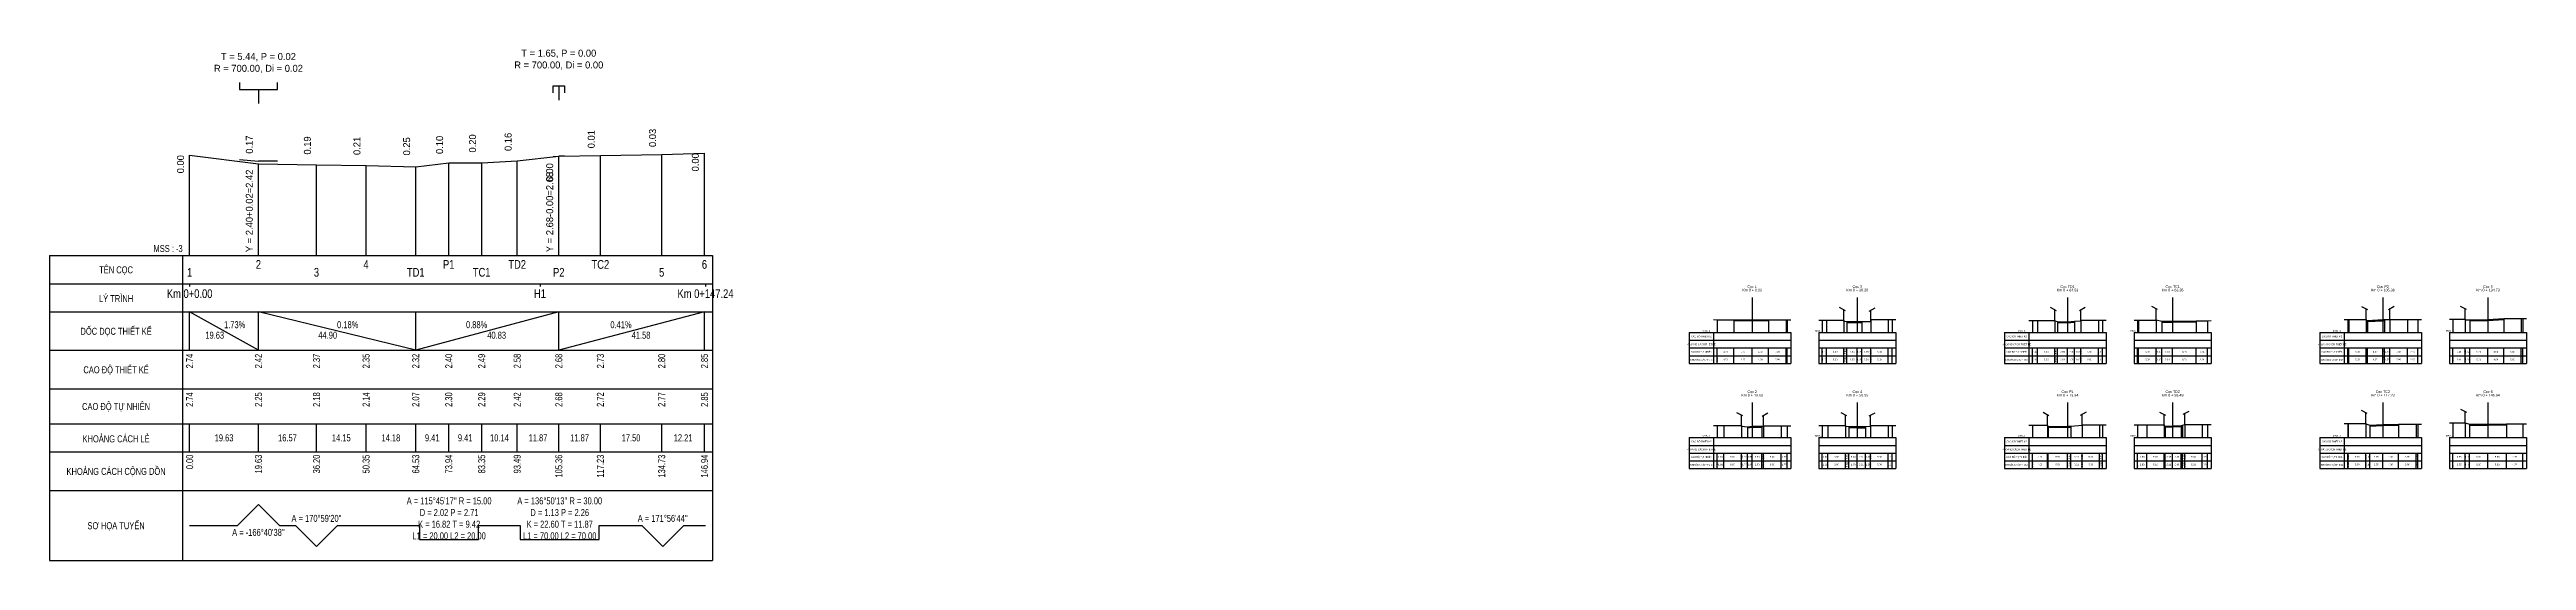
# Model space of a CAD drawing. Header units: inches. Extents: x 423 to 1130, y 16 to 162.
import ezdxf
from ezdxf.enums import TextEntityAlignment as Align

# ---------------------------------------------------------------- set-up
doc = ezdxf.new("R2010")
doc.units = ezdxf.units.IN
doc.header["$MEASUREMENT"] = 0
for name, color, linetype in [('Bang TD tu nhien', 3, 'Continuous'), ('Bang TN tu nhien', 3, 'Continuous'), ('DD Ranh dan trong 1 trai', 2, 'Continuous'), ('Duong cu', 8, 'Continuous'), ('Duong dong trac doc tu nhien', 9, 'Continuous'), ('Duong dong trac ngang tu nhien', 9, 'Continuous'), ('KH_VAT', 8, 'Continuous'), ('Trac doc thiet ke', 1, 'Continuous'), ('Trac doc tu nhien', 3, 'Continuous'), ('Trac ngang tu nhien', 3, 'Continuous'), ('TracDoc', 7, 'Continuous'), ('TracNgang', 7, 'Continuous')]:
    doc.layers.add(name, color=color, linetype=linetype)
doc.styles.add('BangTD', font='viet buddy.shx', dxfattribs={"width": 0.8})
doc.styles.add('BangTN', font='viet buddy.shx', dxfattribs={"width": 0.8})

# ---------------------------------------------------------------- blocks, each defined once
blk = doc.blocks.new('ChieuDungVat1.dwg')
at = {"layer": 'KH_VAT', "color": 6}
for points in [[(2.1, 14.6), (-6.3, 19.1)], [(0, 0), (0, 15.7)]]:
    blk.add_lwpolyline(points, dxfattribs=at)
blk = doc.blocks.new('ChieuDungVat2.dwg')
at = {"layer": 'KH_VAT', "color": 6}
for points in [[(-2.1, 14.6), (6.3, 19.1)], [(0, 0), (0, 15.7)]]:
    blk.add_lwpolyline(points, dxfattribs=at)

msp = doc.modelspace()

# ---------------------------------------------------------------- linework, layer by layer
at = {"layer": 'Bang TD tu nhien', "color": 3}
for p, q in [((422.55, 103.2), (422.55, 16.2)), ((422.55, 103.2), (611.79, 103.2)), ((460.55, 103.2), (460.55, 16.2)), ((611.79, 103.2), (611.79, 16.2)), ((422.55, 95.2), (611.79, 95.2)), ((422.55, 87.2), (611.79, 87.2)), ((422.55, 76.2), (611.79, 76.2)), ((422.55, 65.2), (611.79, 65.2)), ((422.55, 55.2), (611.79, 55.2)), ((422.55, 47.2), (611.79, 47.2)), ((422.55, 36.2), (611.79, 36.2)), ((422.55, 16.2), (611.79, 16.2))]:
    msp.add_line(p, q, dxfattribs=at)
at = {"layer": 'Bang TN tu nhien', "color": 3}
for p, q in [((908.55, 91.25), (908.55, 81.25)), ((938.55, 91.25), (938.55, 81.25)), ((998.55, 91.25), (998.55, 81.25)), ((1028.55, 91.25), (1028.55, 81.25)), ((1088.55, 91.25), (1088.55, 81.25)), ((1118.55, 91.25), (1118.55, 81.25)), ((890.55, 81.25), (890.55, 72.45)), ((890.55, 81.25), (919.55, 81.25)), ((890.55, 79.05), (919.55, 79.05)), ((897.55, 81.25), (897.55, 72.45)), ((919.55, 81.25), (919.55, 72.45)), ((927.55, 81.25), (927.55, 72.45)), ((927.55, 81.25), (949.55, 81.25)), ((927.55, 79.05), (949.55, 79.05)), ((949.55, 81.25), (949.55, 72.45)), ((980.55, 81.25), (980.55, 72.45)), ((980.55, 81.25), (1009.55, 81.25)), ((980.55, 79.05), (1009.55, 79.05)), ((987.55, 81.25), (987.55, 72.45)), ((1009.55, 81.25), (1009.55, 72.45)), ((1017.55, 81.25), (1017.55, 72.45)), ((1017.55, 81.25), (1039.55, 81.25)), ((1017.55, 79.05), (1039.55, 79.05)), ((1039.55, 81.25), (1039.55, 72.45)), ((1070.55, 81.25), (1070.55, 72.45)), ((1070.55, 81.25), (1099.55, 81.25)), ((1070.55, 79.05), (1099.55, 79.05)), ((1077.55, 81.25), (1077.55, 72.45)), ((1099.55, 81.25), (1099.55, 72.45)), ((1107.55, 81.25), (1107.55, 72.45)), ((1107.55, 81.25), (1129.55, 81.25)), ((1107.55, 79.05), (1129.55, 79.05)), ((1129.55, 81.25), (1129.55, 72.45)), ((890.55, 76.85), (919.55, 76.85)), ((890.55, 74.65), (919.55, 74.65)), ((890.55, 72.45), (919.55, 72.45)), ((927.55, 76.85), (949.55, 76.85)), ((927.55, 74.65), (949.55, 74.65)), ((927.55, 72.45), (949.55, 72.45)), ((980.55, 76.85), (1009.55, 76.85)), ((980.55, 74.65), (1009.55, 74.65)), ((980.55, 72.45), (1009.55, 72.45)), ((1017.55, 76.85), (1039.55, 76.85)), ((1017.55, 74.65), (1039.55, 74.65)), ((1017.55, 72.45), (1039.55, 72.45)), ((1070.55, 76.85), (1099.55, 76.85)), ((1070.55, 74.65), (1099.55, 74.65)), ((1070.55, 72.45), (1099.55, 72.45)), ((1107.55, 76.85), (1129.55, 76.85)), ((1107.55, 74.65), (1129.55, 74.65)), ((1107.55, 72.45), (1129.55, 72.45)), ((908.55, 61.25), (908.55, 51.25)), ((938.55, 61.25), (938.55, 51.25)), ((998.55, 61.25), (998.55, 51.25)), ((1028.55, 61.25), (1028.55, 51.25)), ((1088.55, 61.25), (1088.55, 51.25)), ((1118.55, 61.25), (1118.55, 51.25)), ((890.55, 51.25), (890.55, 42.45)), ((890.55, 51.25), (919.55, 51.25)), ((897.55, 51.25), (897.55, 42.45)), ((919.55, 51.25), (919.55, 42.45)), ((927.55, 51.25), (927.55, 42.45)), ((927.55, 51.25), (949.55, 51.25)), ((949.55, 51.25), (949.55, 42.45)), ((980.55, 51.25), (980.55, 42.45)), ((980.55, 51.25), (1009.55, 51.25)), ((987.55, 51.25), (987.55, 42.45)), ((1009.55, 51.25), (1009.55, 42.45)), ((1017.55, 51.25), (1017.55, 42.45)), ((1017.55, 51.25), (1039.55, 51.25)), ((1039.55, 51.25), (1039.55, 42.45)), ((1070.55, 51.25), (1070.55, 42.45)), ((1070.55, 51.25), (1099.55, 51.25)), ((1077.55, 51.25), (1077.55, 42.45)), ((1099.55, 51.25), (1099.55, 42.45)), ((1107.55, 51.25), (1107.55, 42.45)), ((1107.55, 51.25), (1129.55, 51.25)), ((1129.55, 51.25), (1129.55, 42.45)), ((890.55, 49.05), (919.55, 49.05)), ((890.55, 46.85), (919.55, 46.85)), ((890.55, 44.65), (919.55, 44.65)), ((890.55, 42.45), (919.55, 42.45)), ((927.55, 49.05), (949.55, 49.05)), ((927.55, 46.85), (949.55, 46.85)), ((927.55, 44.65), (949.55, 44.65)), ((927.55, 42.45), (949.55, 42.45)), ((980.55, 49.05), (1009.55, 49.05)), ((980.55, 46.85), (1009.55, 46.85)), ((980.55, 44.65), (1009.55, 44.65)), ((980.55, 42.45), (1009.55, 42.45)), ((1017.55, 49.05), (1039.55, 49.05)), ((1017.55, 46.85), (1039.55, 46.85)), ((1017.55, 44.65), (1039.55, 44.65)), ((1017.55, 42.45), (1039.55, 42.45)), ((1070.55, 49.05), (1099.55, 49.05)), ((1070.55, 46.85), (1099.55, 46.85)), ((1070.55, 44.65), (1099.55, 44.65)), ((1070.55, 42.45), (1099.55, 42.45)), ((1107.55, 49.05), (1129.55, 49.05)), ((1107.55, 46.85), (1129.55, 46.85)), ((1107.55, 44.65), (1129.55, 44.65)), ((1107.55, 42.45), (1129.55, 42.45))]:
    msp.add_line(p, q, dxfattribs=at)
at = {"layer": 'Duong cu'}
for points in [[(903.28, 84.8), (908.55, 84.92), (913.23, 84.83)], [(903.28, 84.87), (903.28, 84.58), (908.55, 84.7), (913.23, 84.61), (913.23, 84.9)], [(1084.18, 84.7), (1084.18, 84.41), (1088.55, 84.64), (1089.01, 84.65), (1089.01, 84.94)], [(1084.18, 84.63), (1088.55, 84.86), (1089.01, 84.87)], [(1113.35, 84.85), (1113.35, 84.56), (1118.55, 84.73), (1123.09, 84.99), (1123.09, 85.28)], [(1113.35, 84.78), (1118.55, 84.95), (1123.09, 85.21)], [(1113.35, 84.68), (1118.55, 84.85), (1123.09, 85.11)], [(903.28, 84.7), (908.55, 84.82), (913.23, 84.73)], [(935.6, 84.42), (935.6, 84.13), (938.55, 84.14), (939.8, 84.11), (939.8, 84.4)], [(935.6, 84.35), (938.55, 84.36), (939.8, 84.33)], [(935.6, 84.25), (938.55, 84.26), (939.8, 84.23)], [(995.71, 84.37), (995.71, 84.08), (998.55, 84.03), (1000.53, 84.2), (1000.53, 84.49)], [(995.71, 84.3), (998.55, 84.25), (1000.53, 84.42)], [(995.71, 84.2), (998.55, 84.15), (1000.53, 84.32)], [(1025.51, 84.51), (1025.51, 84.22), (1028.55, 84.25), (1035.31, 84.28), (1035.31, 84.57)], [(1025.51, 84.44), (1028.55, 84.47), (1035.31, 84.5)], [(1025.51, 84.34), (1028.55, 84.37), (1035.31, 84.4)], [(1084.18, 84.53), (1088.55, 84.76), (1089.01, 84.77)], [(907.2, 54.37), (907.2, 54.08), (908.55, 54.21), (911.35, 54.2), (911.35, 54.49)], [(907.2, 54.3), (908.55, 54.43), (911.35, 54.42)], [(907.2, 54.2), (908.55, 54.33), (911.35, 54.32)], [(936.16, 54.45), (936.16, 54.16), (938.55, 54.1), (940.86, 54.1), (940.86, 54.39)], [(936.16, 54.38), (938.55, 54.32), (940.86, 54.32)], [(936.16, 54.28), (938.55, 54.22), (940.86, 54.22)], [(993.04, 54.45), (993.04, 54.16), (998.55, 54.26), (999.48, 54.27), (999.48, 54.56)], [(993.04, 54.38), (998.55, 54.48), (999.48, 54.49)], [(993.04, 54.28), (998.55, 54.38), (999.48, 54.39)], [(1026.43, 54.53), (1026.43, 54.24), (1028.55, 54.38), (1031.03, 54.47), (1031.03, 54.76)], [(1026.43, 54.46), (1028.55, 54.6), (1031.03, 54.69)], [(1026.43, 54.36), (1028.55, 54.5), (1031.03, 54.59)], [(1084.8, 54.84), (1084.8, 54.55), (1088.55, 54.68), (1093.05, 54.8), (1093.05, 55.09)], [(1084.8, 54.77), (1088.55, 54.9), (1093.05, 55.02)], [(1084.8, 54.67), (1088.55, 54.8), (1093.05, 54.92)], [(1113.25, 55.14), (1113.25, 54.85), (1118.55, 54.81), (1123.85, 54.88), (1123.85, 55.17)], [(1113.25, 55.07), (1118.55, 55.03), (1123.85, 55.1)], [(1113.25, 54.97), (1118.55, 54.93), (1123.85, 55)]]:
    msp.add_lwpolyline(points, dxfattribs=at)
at = {"layer": 'Duong dong trac doc tu nhien', "color": 8}
for p, q in [((462.55, 103.2), (462.55, 131.9)), ((482.18, 103.2), (482.18, 129.45)), ((498.75, 103.2), (498.75, 129.1)), ((512.9, 103.2), (512.9, 128.9)), ((527.08, 103.2), (527.08, 128.55)), ((536.49, 103.2), (536.49, 129.7)), ((545.9, 103.2), (545.9, 129.65)), ((556.04, 103.2), (556.04, 130.3)), ((567.91, 103.2), (567.91, 131.6)), ((579.78, 103.2), (579.78, 131.8)), ((597.28, 103.2), (597.28, 132.05)), ((609.49, 103.2), (609.49, 132.45))]:
    msp.add_line(p, q, dxfattribs=at)
at = {"layer": 'Duong dong trac ngang tu nhien', "color": 8}
for p, q in [((898.55, 84.92), (898.55, 81.25)), ((903.28, 84.87), (903.28, 81.25)), ((908.55, 84.99), (908.55, 81.25)), ((913.23, 84.9), (913.23, 81.25)), ((918.23, 84.89), (918.23, 81.25)), ((918.55, 84.89), (918.55, 81.25)), ((942.38, 84.95), (942.38, 81.25)), ((947.38, 84.95), (947.38, 81.25)), ((948.55, 84.95), (948.55, 81.25)), ((1023.86, 84.91), (1023.86, 81.25)), ((1078.55, 84.95), (1078.55, 81.25)), ((1078.82, 84.95), (1078.82, 81.25)), ((1083.82, 84.95), (1083.82, 81.25)), ((1088.55, 84.93), (1088.55, 81.25)), ((1089.01, 84.94), (1089.01, 81.25)), ((1090.58, 84.95), (1090.58, 81.25)), ((1095.58, 84.95), (1095.58, 81.25)), ((1098.55, 84.95), (1098.55, 81.25)), ((1108.55, 85.05), (1108.55, 81.25)), ((1112.03, 85.05), (1112.03, 81.25)), ((1112.03, 84.9), (1112.03, 81.25)), ((1113.35, 84.85), (1113.35, 81.25)), ((1118.55, 85.02), (1118.55, 81.25)), ((1123.09, 85.28), (1123.09, 81.25)), ((1128.09, 85.27), (1128.09, 81.25)), ((1128.55, 85.27), (1128.55, 81.25)), ((928.55, 84.75), (928.55, 81.25)), ((929.72, 84.75), (929.72, 81.25)), ((934.72, 84.75), (934.72, 81.25)), ((934.72, 84.54), (934.72, 81.25)), ((935.6, 84.42), (935.6, 81.25)), ((938.55, 84.43), (938.55, 81.25)), ((939.8, 84.4), (939.8, 81.25)), ((942.38, 84.45), (942.38, 81.25)), ((988.55, 84.65), (988.55, 81.25)), ((989.97, 84.65), (989.97, 81.25)), ((994.97, 84.65), (994.97, 81.25)), ((994.97, 84.55), (994.97, 81.25)), ((995.71, 84.37), (995.71, 81.25)), ((998.55, 84.32), (998.55, 81.25)), ((1000.53, 84.49), (1000.53, 81.25)), ((1002.36, 84.75), (1002.36, 81.25)), ((1002.36, 84.63), (1002.36, 81.25)), ((1007.36, 84.75), (1007.36, 81.25)), ((1008.55, 84.75), (1008.55, 81.25)), ((1018.55, 84.75), (1018.55, 81.25)), ((1018.86, 84.75), (1018.86, 81.25)), ((1023.86, 84.75), (1023.86, 81.25)), ((1025.51, 84.51), (1025.51, 81.25)), ((1028.55, 84.54), (1028.55, 81.25)), ((1035.31, 84.57), (1035.31, 81.25)), ((1038.55, 84.64), (1038.55, 81.25)), ((1083.82, 84.77), (1083.82, 81.25)), ((1084.18, 84.7), (1084.18, 81.25)), ((898.55, 54.75), (898.55, 51.25)), ((900.46, 54.75), (900.46, 51.25)), ((905.46, 54.75), (905.46, 51.25)), ((905.46, 54.55), (905.46, 51.25)), ((907.2, 54.37), (907.2, 51.25)), ((908.55, 54.5), (908.55, 51.25)), ((911.35, 54.49), (911.35, 51.25)), ((911.78, 54.65), (911.78, 51.25)), ((911.78, 54.51), (911.78, 51.25)), ((916.78, 54.65), (916.78, 51.25)), ((918.55, 54.65), (918.55, 51.25)), ((928.55, 54.75), (928.55, 51.25)), ((930.16, 54.75), (930.16, 51.25)), ((935.16, 54.75), (935.16, 51.25)), ((935.16, 54.55), (935.16, 51.25)), ((936.16, 54.45), (936.16, 51.25)), ((938.55, 54.39), (938.55, 51.25)), ((940.86, 54.39), (940.86, 51.25)), ((942.36, 54.75), (942.36, 51.25)), ((942.36, 54.52), (942.36, 51.25)), ((947.36, 54.75), (947.36, 51.25)), ((948.55, 54.75), (948.55, 51.25)), ((988.55, 54.85), (988.55, 51.25)), ((992.84, 54.85), (992.84, 51.25)), ((992.84, 54.59), (992.84, 51.25)), ((993.04, 54.45), (993.04, 51.25)), ((998.55, 54.55), (998.55, 51.25)), ((999.48, 54.56), (999.48, 51.25)), ((1002.69, 54.95), (1002.69, 51.25)), ((1002.69, 54.77), (1002.69, 51.25)), ((1007.69, 54.95), (1007.69, 51.25)), ((1008.55, 54.95), (1008.55, 51.25)), ((1018.55, 54.95), (1018.55, 51.25)), ((1021.18, 54.95), (1021.18, 51.25)), ((1026.18, 54.95), (1026.18, 51.25)), ((1026.18, 54.65), (1026.18, 51.25)), ((1026.43, 54.53), (1026.43, 51.25)), ((1028.55, 54.67), (1028.55, 51.25)), ((1031.03, 54.76), (1031.03, 51.25)), ((1031.33, 54.86), (1031.33, 51.25)), ((1032.01, 55.05), (1032.01, 51.25)), ((1032.01, 54.99), (1032.01, 51.25)), ((1037.01, 55.05), (1037.01, 51.25)), ((1038.55, 55.05), (1038.55, 51.25)), ((1078.55, 55.25), (1078.55, 51.25)), ((1078.7, 55.25), (1078.7, 51.25)), ((1083.7, 55.25), (1083.7, 51.25)), ((1083.7, 55.21), (1083.7, 51.25)), ((1084.8, 54.84), (1084.8, 51.25)), ((1088.55, 54.97), (1088.55, 51.25)), ((1093.05, 55.09), (1093.05, 51.25)), ((1098.05, 55.1), (1098.05, 51.25)), ((1098.55, 55.1), (1098.55, 51.25)), ((1108.55, 55.51), (1108.55, 51.25)), ((1112.1, 55.51), (1112.1, 51.25)), ((1113.25, 55.14), (1113.25, 51.25)), ((1118.55, 55.1), (1118.55, 51.25)), ((1123.85, 55.17), (1123.85, 51.25)), ((1128.55, 55.18), (1128.55, 51.25))]:
    msp.add_line(p, q, dxfattribs=at)
at = {"layer": 'Trac doc thiet ke', "color": 2}
for p, q in [((482.18, 150.67), (482.18, 146.67)), ((567.91, 151.63), (567.91, 147.63)), ((476.75, 130.67), (482.18, 130.2)), ((487.62, 130.15), (482.18, 130.2)), ((566.26, 131.53), (567.91, 131.6)), ((569.57, 131.63), (567.91, 131.6))]:
    msp.add_line(p, q, dxfattribs=at)
for points in [[(476.75, 152.67), (476.75, 150.67), (487.62, 150.67), (487.62, 152.67)], [(566.26, 149.63), (566.26, 151.63), (569.57, 151.63), (569.57, 149.63)]]:
    msp.add_lwpolyline(points, dxfattribs=at)
at = {"layer": 'Trac doc tu nhien', "color": 3}
msp.add_lwpolyline([(462.55, 131.9), (482.18, 129.45), (498.75, 129.1), (512.9, 128.9), (527.08, 128.55), (536.49, 129.7), (545.9, 129.65), (556.04, 130.3), (567.91, 131.6), (579.78, 131.8), (597.28, 132.05), (609.49, 132.45)], dxfattribs=at)
at = {"layer": 'Trac ngang tu nhien', "color": 3}
for points in [[(897.55, 84.93), (898.55, 84.92), (903.28, 84.87), (908.55, 84.99), (913.23, 84.9), (918.23, 84.89), (918.55, 84.89), (919.55, 84.89)], [(927.55, 84.75), (928.55, 84.75), (929.72, 84.75), (934.72, 84.75), (934.72, 84.54), (935.6, 84.42), (938.55, 84.43), (939.8, 84.4), (942.38, 84.45), (942.38, 84.95), (947.38, 84.95), (948.55, 84.95), (949.55, 84.95)], [(1017.55, 84.75), (1018.55, 84.75), (1018.86, 84.75), (1023.86, 84.75), (1023.86, 84.91), (1025.51, 84.51), (1028.55, 84.54), (1035.31, 84.57), (1038.55, 84.64), (1039.55, 84.66)], [(1077.55, 84.95), (1078.55, 84.95), (1078.82, 84.95), (1083.82, 84.95), (1083.82, 84.77), (1084.18, 84.7), (1088.55, 84.93), (1089.01, 84.94), (1090.58, 84.95), (1095.58, 84.95), (1098.55, 84.95), (1099.55, 84.95)], [(1107.55, 85.05), (1108.55, 85.05), (1112.03, 85.05), (1112.03, 84.9), (1113.35, 84.85), (1118.55, 85.02), (1123.09, 85.28), (1128.09, 85.27), (1128.55, 85.27), (1129.55, 85.27)], [(987.55, 84.65), (988.55, 84.65), (989.97, 84.65), (994.97, 84.65), (994.97, 84.55), (995.71, 84.37), (998.55, 84.32), (1000.53, 84.49), (1002.36, 84.63), (1002.36, 84.75), (1007.36, 84.75), (1008.55, 84.75), (1009.55, 84.75)], [(897.55, 54.75), (898.55, 54.75), (900.46, 54.75), (905.46, 54.75), (905.46, 54.55), (907.2, 54.37), (908.55, 54.5), (911.35, 54.49), (911.78, 54.51), (911.78, 54.65), (916.78, 54.65), (918.55, 54.65), (919.55, 54.65)], [(927.55, 54.75), (928.55, 54.75), (930.16, 54.75), (935.16, 54.75), (935.16, 54.55), (936.16, 54.45), (938.55, 54.39), (940.86, 54.39), (942.36, 54.52), (942.36, 54.75), (947.36, 54.75), (948.55, 54.75), (949.55, 54.75)], [(987.55, 54.85), (988.55, 54.85), (992.84, 54.85), (992.84, 54.59), (993.04, 54.45), (998.55, 54.55), (999.48, 54.56), (1002.69, 54.77), (1002.69, 54.95), (1007.69, 54.95), (1008.55, 54.95), (1009.55, 54.95)], [(1017.55, 54.95), (1018.55, 54.95), (1021.18, 54.95), (1026.18, 54.95), (1026.18, 54.65), (1026.43, 54.53), (1028.55, 54.67), (1031.03, 54.76), (1031.33, 54.86), (1032.01, 54.99), (1032.01, 55.05), (1037.01, 55.05), (1038.55, 55.05), (1039.55, 55.05)], [(1077.55, 55.25), (1078.55, 55.25), (1078.7, 55.25), (1083.7, 55.25), (1083.7, 55.21), (1084.8, 54.84), (1088.55, 54.97), (1093.05, 55.09), (1098.05, 55.1), (1098.55, 55.1), (1099.55, 55.11)], [(1107.55, 55.51), (1108.55, 55.51), (1112.1, 55.51), (1113.25, 55.14), (1118.55, 55.1), (1123.85, 55.17), (1128.55, 55.18), (1129.55, 55.18)]]:
    msp.add_lwpolyline(points, dxfattribs=at)
at = {"layer": 'TracDoc', "color": 5}
for p, q in [((462.55, 95.2), (462.55, 94.4)), ((562.55, 95.2), (562.55, 94.4)), ((609.79, 95.2), (609.79, 94.4))]:
    msp.add_line(p, q, dxfattribs=at)
at = {"layer": 'TracDoc', "color": 2}
for p, q in [((462.55, 76.2), (462.55, 87.2)), ((482.18, 76.2), (462.55, 87.2)), ((482.18, 76.2), (482.18, 87.2)), ((527.08, 76.2), (482.18, 87.2)), ((527.08, 76.2), (527.08, 87.2)), ((567.91, 87.2), (527.08, 76.2)), ((567.91, 76.2), (567.91, 87.2)), ((609.49, 87.2), (567.91, 76.2)), ((609.49, 76.2), (609.49, 87.2))]:
    msp.add_line(p, q, dxfattribs=at)
at = {"layer": 'TracDoc', "color": 3}
for p, q in [((462.55, 47.2), (462.55, 55.2)), ((482.18, 47.2), (482.18, 55.2)), ((498.75, 47.2), (498.75, 55.2)), ((512.9, 47.2), (512.9, 55.2)), ((527.08, 47.2), (527.08, 55.2)), ((536.49, 47.2), (536.49, 55.2)), ((545.9, 47.2), (545.9, 55.2)), ((556.04, 47.2), (556.04, 55.2)), ((567.91, 47.2), (567.91, 55.2)), ((579.78, 47.2), (579.78, 55.2)), ((597.28, 47.2), (597.28, 55.2)), ((609.49, 47.2), (609.49, 55.2))]:
    msp.add_line(p, q, dxfattribs=at)
at = {"layer": 'TracDoc', "color": 1}
msp.add_lwpolyline([(462.55, 26.2), (476.18, 26.2), (482.18, 32.2), (488.18, 26.2), (492.75, 26.2), (498.75, 20.2), (504.75, 26.2), (528.2, 26.2), (528.2, 22.2), (545.02, 22.2), (545.02, 26.2), (556.88, 26.2), (556.88, 22.2), (579.48, 22.2), (579.48, 26.2), (591.58, 26.2), (597.58, 20.2), (603.58, 26.2), (609.79, 26.2)], dxfattribs=at)
at = {"layer": 'TracNgang', "color": 3}
for p, q in [((898.55, 74.65), (898.55, 76.85)), ((898.55, 72.45), (898.55, 74.65)), ((903.28, 74.65), (903.28, 76.85)), ((903.28, 72.45), (903.28, 74.65)), ((908.55, 74.65), (908.55, 76.85)), ((908.55, 72.45), (908.55, 74.65)), ((913.23, 74.65), (913.23, 76.85)), ((913.23, 72.45), (913.23, 74.65)), ((918.23, 74.65), (918.23, 76.85)), ((918.23, 72.45), (918.23, 74.65)), ((918.55, 74.65), (918.55, 76.85)), ((918.55, 72.45), (918.55, 74.65)), ((928.55, 74.65), (928.55, 76.85)), ((928.55, 72.45), (928.55, 74.65)), ((929.72, 74.65), (929.72, 76.85)), ((929.72, 72.45), (929.72, 74.65)), ((934.72, 74.65), (934.72, 76.85)), ((934.72, 74.65), (934.72, 76.85)), ((934.72, 72.45), (934.72, 74.65)), ((934.72, 72.45), (934.72, 74.65)), ((935.6, 74.65), (935.6, 76.85)), ((935.6, 72.45), (935.6, 74.65)), ((938.55, 74.65), (938.55, 76.85)), ((938.55, 72.45), (938.55, 74.65)), ((939.8, 74.65), (939.8, 76.85)), ((939.8, 72.45), (939.8, 74.65)), ((942.38, 74.65), (942.38, 76.85)), ((942.38, 74.65), (942.38, 76.85)), ((942.38, 72.45), (942.38, 74.65)), ((942.38, 72.45), (942.38, 74.65)), ((947.38, 74.65), (947.38, 76.85)), ((947.38, 72.45), (947.38, 74.65)), ((948.55, 74.65), (948.55, 76.85)), ((948.55, 72.45), (948.55, 74.65)), ((988.55, 74.65), (988.55, 76.85)), ((988.55, 72.45), (988.55, 74.65)), ((989.97, 74.65), (989.97, 76.85)), ((989.97, 72.45), (989.97, 74.65)), ((994.97, 74.65), (994.97, 76.85)), ((994.97, 74.65), (994.97, 76.85)), ((994.97, 72.45), (994.97, 74.65)), ((994.97, 72.45), (994.97, 74.65)), ((995.71, 74.65), (995.71, 76.85)), ((995.71, 72.45), (995.71, 74.65)), ((998.55, 74.65), (998.55, 76.85)), ((998.55, 72.45), (998.55, 74.65)), ((1000.53, 74.65), (1000.53, 76.85)), ((1000.53, 72.45), (1000.53, 74.65)), ((1002.36, 74.65), (1002.36, 76.85)), ((1002.36, 74.65), (1002.36, 76.85)), ((1002.36, 72.45), (1002.36, 74.65)), ((1002.36, 72.45), (1002.36, 74.65)), ((1007.36, 74.65), (1007.36, 76.85)), ((1007.36, 72.45), (1007.36, 74.65)), ((1008.55, 74.65), (1008.55, 76.85)), ((1008.55, 72.45), (1008.55, 74.65)), ((1018.55, 74.65), (1018.55, 76.85)), ((1018.55, 72.45), (1018.55, 74.65)), ((1018.86, 74.65), (1018.86, 76.85)), ((1018.86, 72.45), (1018.86, 74.65)), ((1023.86, 74.65), (1023.86, 76.85)), ((1023.86, 74.65), (1023.86, 76.85)), ((1023.86, 72.45), (1023.86, 74.65)), ((1023.86, 72.45), (1023.86, 74.65)), ((1025.51, 74.65), (1025.51, 76.85)), ((1025.51, 72.45), (1025.51, 74.65)), ((1028.55, 74.65), (1028.55, 76.85)), ((1028.55, 72.45), (1028.55, 74.65)), ((1035.31, 74.65), (1035.31, 76.85)), ((1035.31, 72.45), (1035.31, 74.65)), ((1038.55, 74.65), (1038.55, 76.85)), ((1038.55, 72.45), (1038.55, 74.65)), ((1078.55, 74.65), (1078.55, 76.85)), ((1078.55, 72.45), (1078.55, 74.65)), ((1078.82, 74.65), (1078.82, 76.85)), ((1078.82, 72.45), (1078.82, 74.65)), ((1083.82, 74.65), (1083.82, 76.85)), ((1083.82, 74.65), (1083.82, 76.85)), ((1083.82, 72.45), (1083.82, 74.65)), ((1083.82, 72.45), (1083.82, 74.65)), ((1084.18, 74.65), (1084.18, 76.85)), ((1084.18, 72.45), (1084.18, 74.65)), ((1088.55, 74.65), (1088.55, 76.85)), ((1088.55, 72.45), (1088.55, 74.65)), ((1089.01, 74.65), (1089.01, 76.85)), ((1089.01, 72.45), (1089.01, 74.65)), ((1090.58, 74.65), (1090.58, 76.85)), ((1090.58, 72.45), (1090.58, 74.65)), ((1095.58, 74.65), (1095.58, 76.85)), ((1095.58, 72.45), (1095.58, 74.65)), ((1098.55, 74.65), (1098.55, 76.85)), ((1098.55, 72.45), (1098.55, 74.65)), ((1108.55, 74.65), (1108.55, 76.85)), ((1108.55, 72.45), (1108.55, 74.65)), ((1112.03, 74.65), (1112.03, 76.85)), ((1112.03, 74.65), (1112.03, 76.85)), ((1112.03, 72.45), (1112.03, 74.65)), ((1112.03, 72.45), (1112.03, 74.65)), ((1113.35, 74.65), (1113.35, 76.85)), ((1113.35, 72.45), (1113.35, 74.65)), ((1118.55, 74.65), (1118.55, 76.85)), ((1118.55, 72.45), (1118.55, 74.65)), ((1123.09, 74.65), (1123.09, 76.85)), ((1123.09, 72.45), (1123.09, 74.65)), ((1128.09, 74.65), (1128.09, 76.85)), ((1128.09, 72.45), (1128.09, 74.65)), ((1128.55, 74.65), (1128.55, 76.85)), ((1128.55, 72.45), (1128.55, 74.65)), ((898.55, 44.65), (898.55, 46.85)), ((898.55, 42.45), (898.55, 44.65)), ((900.46, 44.65), (900.46, 46.85)), ((900.46, 42.45), (900.46, 44.65)), ((905.46, 44.65), (905.46, 46.85)), ((905.46, 44.65), (905.46, 46.85)), ((905.46, 42.45), (905.46, 44.65)), ((905.46, 42.45), (905.46, 44.65)), ((907.2, 44.65), (907.2, 46.85)), ((907.2, 42.45), (907.2, 44.65)), ((908.55, 44.65), (908.55, 46.85)), ((908.55, 42.45), (908.55, 44.65)), ((911.35, 44.65), (911.35, 46.85)), ((911.35, 42.45), (911.35, 44.65)), ((911.78, 44.65), (911.78, 46.85)), ((911.78, 44.65), (911.78, 46.85)), ((911.78, 42.45), (911.78, 44.65)), ((911.78, 42.45), (911.78, 44.65)), ((916.78, 44.65), (916.78, 46.85)), ((916.78, 42.45), (916.78, 44.65)), ((918.55, 44.65), (918.55, 46.85)), ((918.55, 42.45), (918.55, 44.65)), ((928.55, 44.65), (928.55, 46.85)), ((928.55, 42.45), (928.55, 44.65)), ((930.16, 44.65), (930.16, 46.85)), ((930.16, 42.45), (930.16, 44.65)), ((935.16, 44.65), (935.16, 46.85)), ((935.16, 44.65), (935.16, 46.85)), ((935.16, 42.45), (935.16, 44.65)), ((935.16, 42.45), (935.16, 44.65)), ((936.16, 44.65), (936.16, 46.85)), ((936.16, 42.45), (936.16, 44.65)), ((938.55, 44.65), (938.55, 46.85)), ((938.55, 42.45), (938.55, 44.65)), ((940.86, 44.65), (940.86, 46.85)), ((940.86, 42.45), (940.86, 44.65)), ((942.36, 44.65), (942.36, 46.85)), ((942.36, 44.65), (942.36, 46.85)), ((942.36, 42.45), (942.36, 44.65)), ((942.36, 42.45), (942.36, 44.65)), ((947.36, 44.65), (947.36, 46.85)), ((947.36, 42.45), (947.36, 44.65)), ((948.55, 44.65), (948.55, 46.85)), ((948.55, 42.45), (948.55, 44.65)), ((988.55, 44.65), (988.55, 46.85)), ((988.55, 42.45), (988.55, 44.65)), ((992.84, 44.65), (992.84, 46.85)), ((992.84, 44.65), (992.84, 46.85)), ((992.84, 42.45), (992.84, 44.65)), ((992.84, 42.45), (992.84, 44.65)), ((993.04, 44.65), (993.04, 46.85)), ((993.04, 42.45), (993.04, 44.65)), ((998.55, 44.65), (998.55, 46.85)), ((998.55, 42.45), (998.55, 44.65)), ((999.48, 44.65), (999.48, 46.85)), ((999.48, 42.45), (999.48, 44.65)), ((1002.69, 44.65), (1002.69, 46.85)), ((1002.69, 44.65), (1002.69, 46.85)), ((1002.69, 42.45), (1002.69, 44.65)), ((1002.69, 42.45), (1002.69, 44.65)), ((1007.69, 44.65), (1007.69, 46.85)), ((1007.69, 42.45), (1007.69, 44.65)), ((1008.55, 44.65), (1008.55, 46.85)), ((1008.55, 42.45), (1008.55, 44.65)), ((1018.55, 44.65), (1018.55, 46.85)), ((1018.55, 42.45), (1018.55, 44.65)), ((1021.18, 44.65), (1021.18, 46.85)), ((1021.18, 42.45), (1021.18, 44.65)), ((1026.18, 44.65), (1026.18, 46.85)), ((1026.18, 44.65), (1026.18, 46.85)), ((1026.18, 42.45), (1026.18, 44.65)), ((1026.18, 42.45), (1026.18, 44.65)), ((1026.43, 44.65), (1026.43, 46.85)), ((1026.43, 42.45), (1026.43, 44.65)), ((1028.55, 44.65), (1028.55, 46.85)), ((1028.55, 42.45), (1028.55, 44.65)), ((1031.03, 44.65), (1031.03, 46.85)), ((1031.03, 42.45), (1031.03, 44.65)), ((1031.33, 44.65), (1031.33, 46.85)), ((1031.33, 42.45), (1031.33, 44.65)), ((1032.01, 44.65), (1032.01, 46.85)), ((1032.01, 44.65), (1032.01, 46.85)), ((1032.01, 42.45), (1032.01, 44.65)), ((1032.01, 42.45), (1032.01, 44.65)), ((1037.01, 44.65), (1037.01, 46.85)), ((1037.01, 42.45), (1037.01, 44.65)), ((1038.55, 44.65), (1038.55, 46.85)), ((1038.55, 42.45), (1038.55, 44.65)), ((1078.55, 44.65), (1078.55, 46.85)), ((1078.55, 42.45), (1078.55, 44.65)), ((1078.7, 44.65), (1078.7, 46.85)), ((1078.7, 42.45), (1078.7, 44.65)), ((1083.7, 44.65), (1083.7, 46.85)), ((1083.7, 44.65), (1083.7, 46.85)), ((1083.7, 42.45), (1083.7, 44.65)), ((1083.7, 42.45), (1083.7, 44.65)), ((1084.8, 44.65), (1084.8, 46.85)), ((1084.8, 42.45), (1084.8, 44.65)), ((1088.55, 44.65), (1088.55, 46.85)), ((1088.55, 42.45), (1088.55, 44.65)), ((1093.05, 44.65), (1093.05, 46.85)), ((1093.05, 42.45), (1093.05, 44.65)), ((1098.05, 44.65), (1098.05, 46.85)), ((1098.05, 42.45), (1098.05, 44.65)), ((1098.55, 44.65), (1098.55, 46.85)), ((1098.55, 42.45), (1098.55, 44.65)), ((1108.55, 44.65), (1108.55, 46.85)), ((1108.55, 42.45), (1108.55, 44.65)), ((1112.1, 44.65), (1112.1, 46.85)), ((1112.1, 42.45), (1112.1, 44.65)), ((1113.25, 44.65), (1113.25, 46.85)), ((1113.25, 42.45), (1113.25, 44.65)), ((1118.55, 44.65), (1118.55, 46.85)), ((1118.55, 42.45), (1118.55, 44.65)), ((1123.85, 44.65), (1123.85, 46.85)), ((1123.85, 42.45), (1123.85, 44.65)), ((1128.55, 44.65), (1128.55, 46.85)), ((1128.55, 42.45), (1128.55, 44.65))]:
    msp.add_line(p, q, dxfattribs=at)

# ---------------------------------------------------------------- block references
at = {"color": 3, "xscale": 0.2, "yscale": 0.2, "zscale": 0.2}
for name, p in [('ChieuDungVat1.dwg', (934.72, 84.54)), ('ChieuDungVat2.dwg', (942.38, 84.45)), ('ChieuDungVat1.dwg', (994.97, 84.55)), ('ChieuDungVat2.dwg', (1002.36, 84.63)), ('ChieuDungVat1.dwg', (1023.86, 84.91)), ('ChieuDungVat1.dwg', (1083.82, 84.77)), ('ChieuDungVat2.dwg', (1090.58, 84.95)), ('ChieuDungVat1.dwg', (1112.03, 84.9)), ('ChieuDungVat1.dwg', (905.46, 54.55)), ('ChieuDungVat2.dwg', (911.78, 54.51)), ('ChieuDungVat1.dwg', (935.16, 54.55)), ('ChieuDungVat2.dwg', (942.36, 54.52)), ('ChieuDungVat1.dwg', (992.84, 54.59)), ('ChieuDungVat2.dwg', (1002.69, 54.77)), ('ChieuDungVat1.dwg', (1026.18, 54.65)), ('ChieuDungVat2.dwg', (1032.01, 54.99)), ('ChieuDungVat1.dwg', (1083.7, 55.21)), ('ChieuDungVat1.dwg', (1112.1, 55.51))]:
    msp.add_blockref(name, p, dxfattribs=at)

# ---------------------------------------------------------------- texts
at = {"layer": 'Bang TD tu nhien', "color": 3, "style": 'BangTD', "width": 0.8}
for s, p in [('TÊN CỌC', (441.55, 99.2)), ('LÝ TRÌNH', (441.55, 91.2)), ('DỐC DỌC THIẾT KẾ', (441.55, 81.7)), ('CAO ĐỘ THIẾT KẾ', (441.55, 70.7)), ('CAO ĐỘ TỰ NHIÊN', (441.55, 60.2)), ('KHOẢNG CÁCH LẺ', (441.55, 51.2)), ('KHOẢNG CÁCH CỘNG DỒN', (441.55, 41.7)), ('SƠ HỌA TUYẾN', (441.55, 26.2))]:
    msp.add_text(s, height=2, dxfattribs=at).set_placement(p, align=Align.MIDDLE)
at = {"layer": 'Bang TN tu nhien', "color": 3, "style": 'BangTN', "width": 0.8}
for s, p in [('KHOẢNG CÁCH THIÊT KẾ', (894.05, 77.95)), ('CAO ĐỘ THIẾT KẾ', (894.05, 80.15)), ('KHOẢNG CÁCH THIÊT KẾ', (984.05, 77.95)), ('CAO ĐỘ THIẾT KẾ', (984.05, 80.15)), ('KHOẢNG CÁCH THIÊT KẾ', (1074.05, 77.95)), ('CAO ĐỘ THIẾT KẾ', (1074.05, 80.15)), ('KHOẢNG CÁCH MIA', (894.05, 73.55)), ('CAO ĐỘ TỰ NHIÊN', (894.05, 75.75)), ('KHOẢNG CÁCH MIA', (984.05, 73.55)), ('CAO ĐỘ TỰ NHIÊN', (984.05, 75.75)), ('KHOẢNG CÁCH MIA', (1074.05, 73.55)), ('CAO ĐỘ TỰ NHIÊN', (1074.05, 75.75)), ('CAO ĐỘ THIẾT KẾ', (894.05, 50.15)), ('CAO ĐỘ THIẾT KẾ', (984.05, 50.15)), ('CAO ĐỘ THIẾT KẾ', (1074.05, 50.15)), ('KHOẢNG CÁCH THIÊT KẾ', (894.05, 47.95)), ('KHOẢNG CÁCH MIA', (894.05, 43.55)), ('CAO ĐỘ TỰ NHIÊN', (894.05, 45.75)), ('KHOẢNG CÁCH THIÊT KẾ', (984.05, 47.95)), ('KHOẢNG CÁCH MIA', (984.05, 43.55)), ('CAO ĐỘ TỰ NHIÊN', (984.05, 45.75)), ('KHOẢNG CÁCH THIÊT KẾ', (1074.05, 47.95)), ('KHOẢNG CÁCH MIA', (1074.05, 43.55)), ('CAO ĐỘ TỰ NHIÊN', (1074.05, 45.75))]:
    msp.add_text(s, height=0.5, dxfattribs=at).set_placement(p, align=Align.MIDDLE)
at = {"layer": 'DD Ranh dan trong 1 trai', "color": 2}
for s, p in [('0.17', (481.18, 132.3)), ('0.19', (497.75, 132.05)), ('0.21', (511.9, 131.92)), ('0.25', (526.08, 131.8)), ('0.10', (535.49, 132.21)), ('0.20', (544.9, 132.63)), ('0.16', (555.04, 133.07)), ('0.01', (578.78, 133.84)), ('0.03', (596.28, 134.2)), ('Y = 2.40+0.02=2.42', (481.18, 104.2)), ('Y = 2.68-0.00=2.68', (566.91, 104.2))]:
    msp.add_text(s, height=2, rotation=90, dxfattribs=at).set_placement(p, align=Align.BOTTOM_LEFT)
for p in [(461.55, 131.9), (566.91, 129.59), (608.49, 132.45)]:
    msp.add_text('0.00', height=2, rotation=90, dxfattribs=at).set_placement(p, align=Align.BOTTOM_RIGHT)
at = {"layer": 'Trac doc thiet ke', "color": 2, "char_height": 2}
for s, insert, attachment_point in [('R = 700.00, Di = 0.02', (482.18, 157.67), 2), ('T = 5.44, P = 0.02', (482.18, 158.67), 8), ('R = 700.00, Di = 0.00', (567.91, 158.63), 2), ('T = 1.65, P = 0.00', (567.91, 159.63), 8)]:
    msp.add_mtext(s, dxfattribs=dict(at, insert=insert, attachment_point=attachment_point))
at = {"layer": 'Trac doc tu nhien', "color": 3, "insert": (460.55, 104.2), "char_height": 2, "attachment_point": 9, "style": 'BangTD'}
msp.add_mtext('MSS : -3', dxfattribs=at)
at = {"layer": 'Trac ngang tu nhien', "color": 3, "style": 'BangTN'}
for s, p in [('Km 0 + 0.00', (908.55, 93)), ('Cọc 1', (908.55, 94)), ('Km 0 + 36.20', (938.55, 93)), ('Cọc 3', (938.55, 94)), ('Km 0 + 64.53', (998.55, 93)), ('Cọc TD1', (998.55, 94)), ('Km 0 + 83.35', (1028.55, 93)), ('Cọc TC1', (1028.55, 94)), ('Km 0 + 105.36', (1088.55, 93)), ('Cọc P2', (1088.55, 94)), ('Km 0 + 134.73', (1118.55, 93)), ('Cọc 5', (1118.55, 94)), ('Km 0 + 19.63', (908.55, 63)), ('Cọc 2', (908.55, 64)), ('Km 0 + 50.35', (938.55, 63)), ('Cọc 4', (938.55, 64)), ('Km 0 + 73.94', (998.55, 63)), ('Cọc P1', (998.55, 64)), ('Km 0 + 93.49', (1028.55, 63)), ('Cọc TD2', (1028.55, 64)), ('Km 0 + 117.23', (1088.55, 63)), ('Cọc TC2', (1088.55, 64)), ('Km 0 + 146.94', (1118.55, 63)), ('Cọc 6', (1118.55, 64))]:
    msp.add_text(s, height=0.75, dxfattribs=at).set_placement(p, align=Align.CENTER)
at = {"layer": 'Trac ngang tu nhien', "color": 3, "char_height": 0.5, "style": 'BangTN'}
for insert, attachment_point in [((896.55, 81.5), 9), ((926.55, 81.5), 7), ((986.55, 81.5), 9), ((1016.55, 81.5), 7), ((1076.55, 81.5), 9), ((1106.55, 81.5), 7), ((896.55, 51.5), 9), ((926.55, 51.5), 7), ((986.55, 51.5), 9), ((1016.55, 51.5), 7), ((1076.55, 51.5), 9), ((1106.55, 51.5), 7)]:
    msp.add_mtext('MSS -1', dxfattribs=dict(at, insert=insert, attachment_point=attachment_point))
at = {"layer": 'TracDoc', "color": 5, "style": 'BangTD', "width": 0.8}
for s, p in [('1', (462.55, 96.45)), ('3', (498.75, 96.45)), ('TD1', (527.08, 96.45)), ('TC1', (545.9, 96.45)), ('P2', (567.91, 96.45)), ('5', (597.28, 96.45))]:
    msp.add_text(s, height=2.5, dxfattribs=at).set_placement(p, align=Align.BOTTOM_CENTER)
for s, p in [('2', (482.18, 101.95)), ('4', (512.9, 101.95)), ('P1', (536.49, 101.95)), ('TD2', (556.04, 101.95)), ('TC2', (579.78, 101.95)), ('6', (609.49, 101.95)), ('Km 0+0.00', (462.55, 93.6)), ('H1', (562.55, 93.6)), ('Km 0+147.24', (609.79, 93.6))]:
    msp.add_text(s, height=2.5, dxfattribs=at).set_placement(p, align=Align.TOP_CENTER)
at = {"layer": 'TracDoc', "color": 2, "style": 'BangTD', "width": 0.8}
for s, p in [('19.63', (472.37, 81.5)), ('44.90', (504.63, 81.5))]:
    msp.add_text(s, height=2, dxfattribs=at).set_placement(p, align=Align.TOP_RIGHT)
for s, p in [('1.73%', (472.37, 81.9)), ('0.18%', (504.63, 81.9))]:
    msp.add_text(s, height=2, dxfattribs=at).set_placement(p, align=Align.BOTTOM_LEFT)
for s, p in [('0.88%', (547.5, 81.9)), ('0.41%', (588.7, 81.9))]:
    msp.add_text(s, height=2, dxfattribs=at).set_placement(p, align=Align.BOTTOM_RIGHT)
for s, p in [('40.83', (547.5, 81.5)), ('41.58', (588.7, 81.5))]:
    msp.add_text(s, height=2, dxfattribs=at).set_placement(p, align=Align.TOP_LEFT)
for s, p in [('2.74', (462.55, 75.2)), ('2.42', (482.18, 75.2)), ('2.37', (498.75, 75.2)), ('2.35', (512.9, 75.2)), ('2.32', (527.08, 75.2)), ('2.40', (536.49, 75.2)), ('2.49', (545.9, 75.2)), ('2.58', (556.04, 75.2)), ('2.68', (567.91, 75.2)), ('2.73', (579.78, 75.2)), ('2.80', (597.28, 75.2)), ('2.85', (609.49, 75.2))]:
    msp.add_text(s, height=2, rotation=90, dxfattribs=at).set_placement(p, align=Align.MIDDLE_RIGHT)
at = {"layer": 'TracDoc', "color": 3, "style": 'BangTD', "width": 0.8}
for s, p in [('2.74', (462.55, 64.2)), ('2.25', (482.18, 64.2)), ('2.18', (498.75, 64.2)), ('2.14', (512.9, 64.2)), ('2.07', (527.08, 64.2)), ('2.30', (536.49, 64.2)), ('2.29', (545.9, 64.2)), ('2.42', (556.04, 64.2)), ('2.68', (567.91, 64.2)), ('2.72', (579.78, 64.2)), ('2.77', (597.28, 64.2)), ('2.85', (609.49, 64.2)), ('0.00', (462.55, 46.4)), ('19.63', (482.18, 46.4)), ('36.20', (498.75, 46.4)), ('50.35', (512.9, 46.4)), ('64.53', (527.08, 46.4)), ('73.94', (536.49, 46.4)), ('83.35', (545.9, 46.4)), ('93.49', (556.04, 46.4)), ('105.36', (567.91, 46.4)), ('117.23', (579.78, 46.4)), ('134.73', (597.28, 46.4)), ('146.94', (609.49, 46.4))]:
    msp.add_text(s, height=2, rotation=90, dxfattribs=at).set_placement(p, align=Align.MIDDLE_RIGHT)
for s, p in [('19.63', (472.37, 51.2)), ('16.57', (490.47, 51.2)), ('14.15', (505.83, 51.2)), ('14.18', (519.99, 51.2)), ('9.41', (531.79, 51.2)), ('9.41', (541.2, 51.2)), ('10.14', (550.97, 51.2)), ('11.87', (561.98, 51.2)), ('11.87', (573.85, 51.2)), ('17.50', (588.53, 51.2)), ('12.21', (603.39, 51.2))]:
    msp.add_text(s, height=2, dxfattribs=at).set_placement(p, align=Align.MIDDLE_CENTER)
at = {"layer": 'TracDoc', "color": 1, "char_height": 2, "attachment_point": 5, "style": 'BangTD'}
for s, insert in [("A = 170°59'20''", (498.75, 28.2)), ("A = 115°45'17'' R = 15.00^M^JD = 2.02 P = 2.71^M^JK = 16.82 T = 9.42^M^JL1 = 20.00 L2 = 20.00", (536.61, 28.2)), ("A = 136°50'13'' R = 30.00^M^JD = 1.13 P = 2.26^M^JK = 22.60 T = 11.87^M^JL1 = 70.00 L2 = 70.00", (568.18, 28.2)), ("A = 171°56'44''", (597.58, 28.2)), ("A = -166°40'38''", (482.18, 24.2))]:
    msp.add_mtext(s, dxfattribs=dict(at, insert=insert))
at = {"layer": 'TracNgang', "color": 3, "style": 'BangTN', "width": 0.8}
for s, p in [('0.00', (898.55, 73.55)), ('0.32', (918.39, 75.75)), ('0.32', (918.39, 73.55)), ('0.00', (928.55, 73.55)), ('0.00', (934.72, 75.75)), ('0.00', (934.72, 73.55)), ('0.88', (935.16, 75.75)), ('0.88', (935.16, 73.55)), ('0.00', (942.38, 75.75)), ('0.00', (942.38, 73.55)), ('0.00', (988.55, 73.55)), ('0.00', (994.97, 75.75)), ('0.00', (994.97, 73.55)), ('0.74', (995.34, 75.75)), ('0.74', (995.34, 73.55)), ('0.00', (1002.36, 75.75)), ('0.00', (1002.36, 73.55)), ('0.00', (1018.55, 73.55)), ('0.31', (1018.71, 75.75)), ('0.31', (1018.71, 73.55)), ('0.00', (1023.86, 75.75)), ('0.00', (1023.86, 73.55)), ('0.00', (1078.55, 73.55)), ('0.27', (1078.69, 75.75)), ('0.27', (1078.69, 73.55)), ('0.00', (1083.82, 75.75)), ('0.00', (1083.82, 73.55)), ('0.36', (1084, 75.75)), ('0.36', (1084, 73.55)), ('0.46', (1088.78, 75.75)), ('0.46', (1088.78, 73.55)), ('0.00', (1108.55, 73.55)), ('0.00', (1112.03, 75.75)), ('0.00', (1112.03, 73.55)), ('0.46', (1128.32, 75.75)), ('0.46', (1128.32, 73.55)), ('0.00', (898.55, 43.55)), ('0.00', (905.46, 45.75)), ('0.00', (905.46, 43.55)), ('0.43', (911.57, 45.75)), ('0.43', (911.57, 43.55)), ('0.00', (911.78, 45.75)), ('0.00', (911.78, 43.55)), ('0.00', (928.55, 43.55)), ('0.00', (935.16, 45.75)), ('0.00', (935.16, 43.55)), ('1.00', (935.66, 45.75)), ('1.00', (935.66, 43.55)), ('0.00', (942.36, 45.75)), ('0.00', (942.36, 43.55)), ('0.00', (988.55, 43.55)), ('0.00', (992.84, 45.75)), ('0.00', (992.84, 43.55)), ('0.20', (992.94, 45.75)), ('0.20', (992.94, 43.55)), ('0.93', (999.02, 45.75)), ('0.93', (999.02, 43.55)), ('0.00', (1002.69, 45.75)), ('0.00', (1002.69, 43.55)), ('0.86', (1008.12, 45.75)), ('0.86', (1008.12, 43.55)), ('0.00', (1018.55, 43.55)), ('0.00', (1026.18, 45.75)), ('0.00', (1026.18, 43.55)), ('0.25', (1026.31, 45.75)), ('0.25', (1026.31, 43.55)), ('0.30', (1031.18, 45.75)), ('0.30', (1031.18, 43.55)), ('0.68', (1031.67, 45.75)), ('0.68', (1031.67, 43.55)), ('0.00', (1032.01, 45.75)), ('0.00', (1032.01, 43.55)), ('0.00', (1078.55, 43.55)), ('0.15', (1078.63, 45.75)), ('0.15', (1078.63, 43.55)), ('0.00', (1083.7, 45.75)), ('0.00', (1083.7, 43.55)), ('0.50', (1098.3, 45.75)), ('0.50', (1098.3, 43.55)), ('0.00', (1108.55, 43.55))]:
    msp.add_text(s, height=0.5, rotation=90, dxfattribs=at).set_placement(p, align=Align.MIDDLE)
for s, p in [('4.73', (900.92, 75.75)), ('4.73', (900.92, 73.55)), ('5.27', (905.92, 75.75)), ('5.27', (905.92, 73.55)), ('4.68', (910.89, 75.75)), ('4.68', (910.89, 73.55)), ('5.00', (915.73, 75.75)), ('5.00', (915.73, 73.55)), ('1.17', (929.14, 75.75)), ('1.17', (929.14, 73.55)), ('5.00', (932.22, 75.75)), ('5.00', (932.22, 73.55)), ('2.95', (937.08, 75.75)), ('2.95', (937.08, 73.55)), ('1.25', (939.18, 75.75)), ('1.25', (939.18, 73.55)), ('2.58', (941.09, 75.75)), ('2.58', (941.09, 73.55)), ('5.00', (944.88, 75.75)), ('5.00', (944.88, 73.55)), ('1.17', (947.97, 75.75)), ('1.17', (947.97, 73.55)), ('1.42', (989.26, 75.75)), ('1.42', (989.26, 73.55)), ('5.00', (992.47, 75.75)), ('5.00', (992.47, 73.55)), ('2.84', (997.13, 75.75)), ('2.84', (997.13, 73.55)), ('1.98', (999.54, 75.75)), ('1.98', (999.54, 73.55)), ('1.83', (1001.45, 75.75)), ('1.83', (1001.45, 73.55)), ('5.00', (1004.86, 75.75)), ('5.00', (1004.86, 73.55)), ('1.19', (1007.96, 75.75)), ('1.19', (1007.96, 73.55)), ('5.00', (1021.36, 75.75)), ('5.00', (1021.36, 73.55)), ('1.65', (1024.69, 75.75)), ('1.65', (1024.69, 73.55)), ('3.04', (1027.03, 75.75)), ('3.04', (1027.03, 73.55)), ('6.76', (1031.93, 75.75)), ('6.76', (1031.93, 73.55)), ('3.24', (1036.93, 75.75)), ('3.24', (1036.93, 73.55)), ('5.00', (1081.32, 75.75)), ('5.00', (1081.32, 73.55)), ('4.37', (1086.37, 75.75)), ('4.37', (1086.37, 73.55)), ('1.57', (1089.8, 75.75)), ('1.57', (1089.8, 73.55)), ('5.00', (1093.08, 75.75)), ('5.00', (1093.08, 73.55)), ('2.97', (1097.07, 75.75)), ('2.97', (1097.07, 73.55)), ('3.48', (1110.29, 75.75)), ('3.48', (1110.29, 73.55)), ('1.32', (1112.69, 75.75)), ('1.32', (1112.69, 73.55)), ('5.20', (1115.95, 75.75)), ('5.20', (1115.95, 73.55)), ('4.54', (1120.82, 75.75)), ('4.54', (1120.82, 73.55)), ('5.00', (1125.59, 75.75)), ('5.00', (1125.59, 73.55)), ('1.91', (899.51, 45.75)), ('1.91', (899.51, 43.55)), ('5.00', (902.96, 45.75)), ('5.00', (902.96, 43.55)), ('1.74', (906.33, 45.75)), ('1.74', (906.33, 43.55)), ('1.35', (907.88, 45.75)), ('1.35', (907.88, 43.55)), ('2.80', (909.95, 45.75)), ('2.80', (909.95, 43.55)), ('5.00', (914.28, 45.75)), ('5.00', (914.28, 43.55)), ('1.77', (917.67, 45.75)), ('1.77', (917.67, 43.55)), ('1.61', (929.36, 45.75)), ('1.61', (929.36, 43.55)), ('5.00', (932.66, 45.75)), ('5.00', (932.66, 43.55)), ('2.39', (937.36, 45.75)), ('2.39', (937.36, 43.55)), ('2.31', (939.71, 45.75)), ('2.31', (939.71, 43.55)), ('1.50', (941.61, 45.75)), ('1.50', (941.61, 43.55)), ('5.00', (944.86, 45.75)), ('5.00', (944.86, 43.55)), ('1.19', (947.96, 45.75)), ('1.19', (947.96, 43.55)), ('4.29', (990.7, 45.75)), ('4.29', (990.7, 43.55)), ('5.51', (995.8, 45.75)), ('5.51', (995.8, 43.55)), ('3.21', (1001.09, 45.75)), ('3.21', (1001.09, 43.55)), ('5.00', (1005.19, 45.75)), ('5.00', (1005.19, 43.55)), ('2.63', (1019.87, 45.75)), ('2.63', (1019.87, 43.55)), ('5.00', (1023.68, 45.75)), ('5.00', (1023.68, 43.55)), ('2.12', (1027.49, 45.75)), ('2.12', (1027.49, 43.55)), ('2.48', (1029.79, 45.75)), ('2.48', (1029.79, 43.55)), ('5.00', (1034.51, 45.75)), ('5.00', (1034.51, 43.55)), ('1.54', (1037.78, 45.75)), ('1.54', (1037.78, 43.55)), ('5.00', (1081.2, 45.75)), ('5.00', (1081.2, 43.55)), ('1.10', (1084.25, 45.75)), ('1.10', (1084.25, 43.55)), ('3.75', (1086.68, 45.75)), ('3.75', (1086.68, 43.55)), ('4.50', (1090.8, 45.75)), ('4.50', (1090.8, 43.55)), ('5.00', (1095.55, 45.75)), ('5.00', (1095.55, 43.55)), ('3.55', (1110.33, 45.75)), ('3.55', (1110.33, 43.55)), ('1.15', (1112.68, 45.75)), ('1.15', (1112.68, 43.55)), ('5.30', (1115.9, 45.75)), ('5.30', (1115.9, 43.55)), ('5.30', (1121.2, 45.75)), ('5.30', (1121.2, 43.55)), ('4.70', (1126.2, 45.75)), ('4.70', (1126.2, 43.55))]:
    msp.add_text(s, height=0.5, dxfattribs=at).set_placement(p, align=Align.MIDDLE)

doc.saveas('drawing.dxf')
